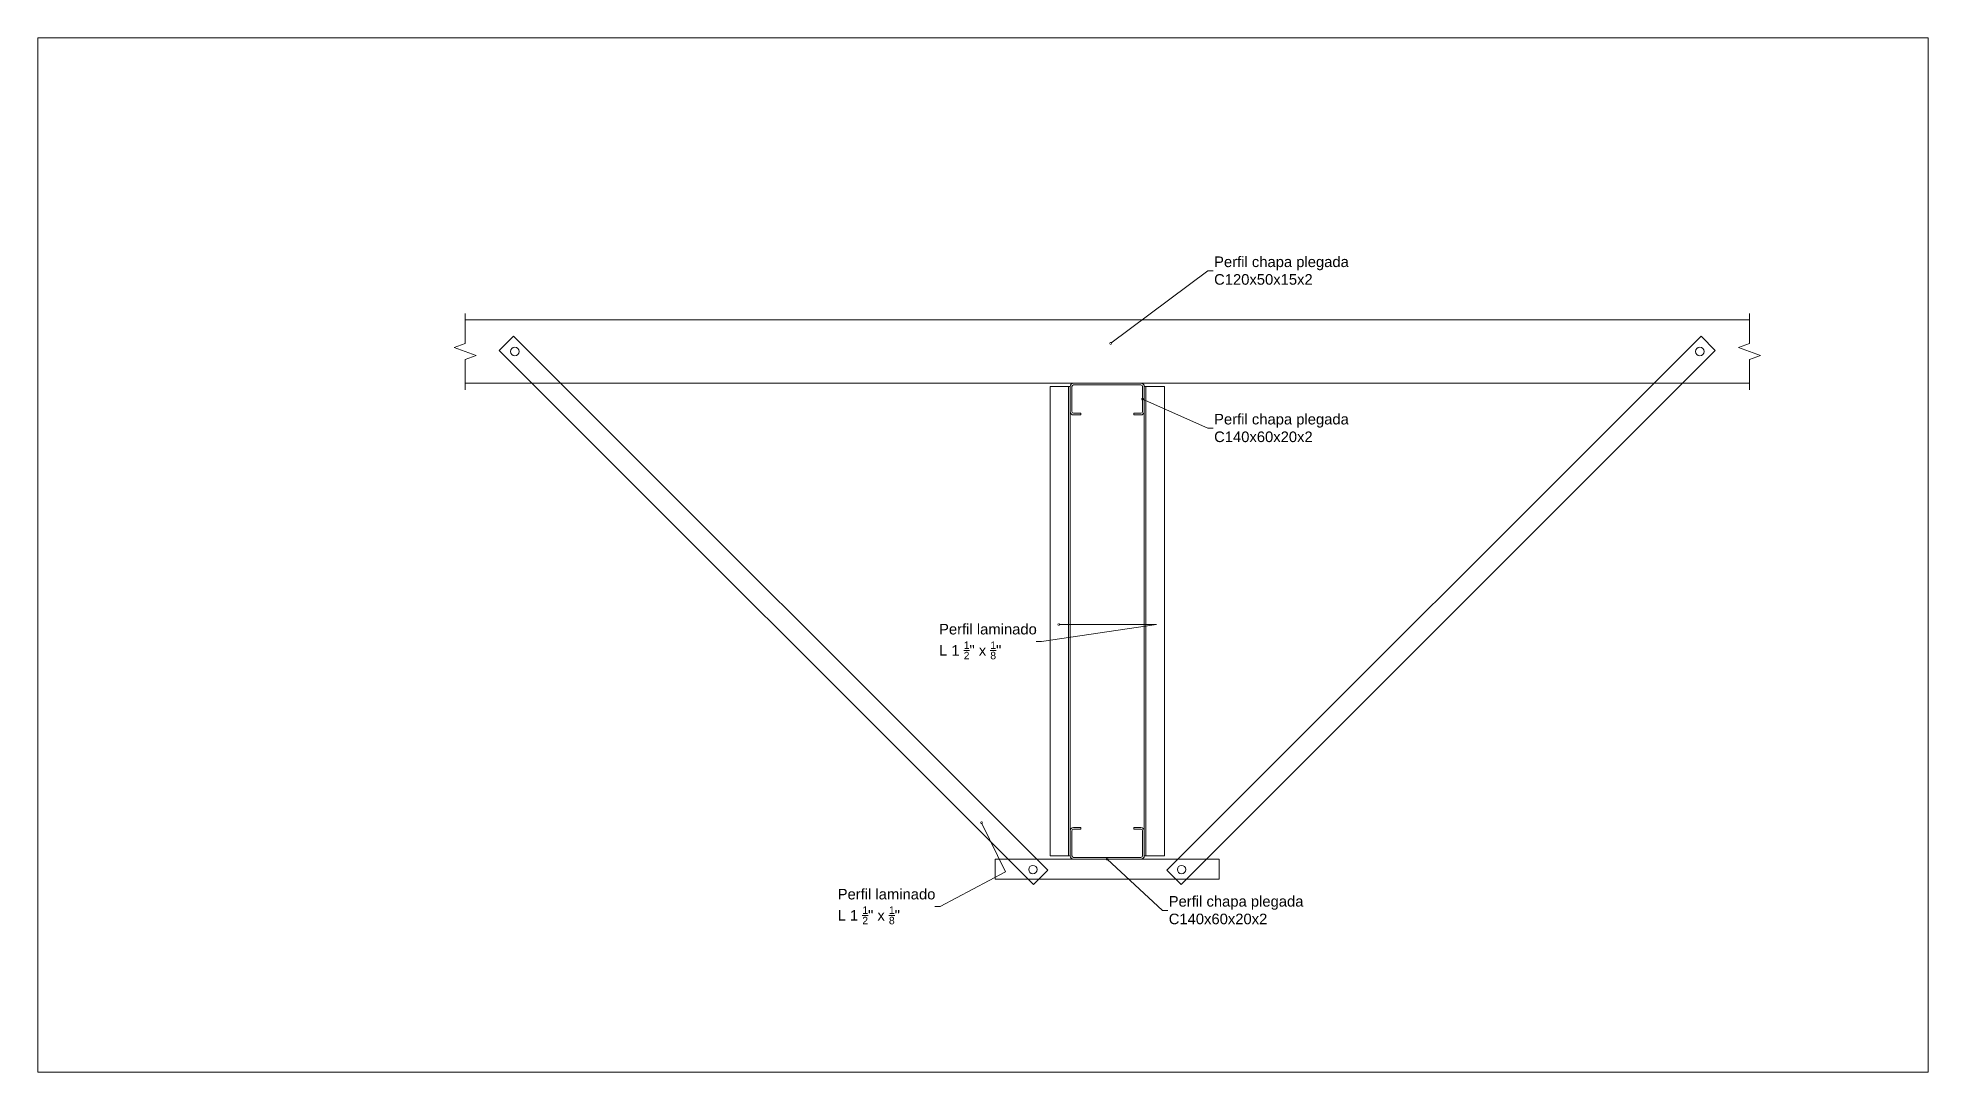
# Model space of a CAD drawing. Header units: millimetres. Extents: x 265 to 899, y -203 to 32.
# Drawn here: x 703 to 738.74, y -132.68 to -113.12 of the extents above; entities that cross this region are included whole.
import ezdxf
from ezdxf import colors
from ezdxf.entities.mleader import LeaderData, LeaderLine
from ezdxf.math import Vec2, Vec3

# ---------------------------------------------------------------- set-up
doc = ezdxf.new("R2010")
doc.units = ezdxf.units.MM
doc.header["$LTSCALE"] = 0.1
doc.header["$MEASUREMENT"] = 0
doc.linetypes.add('CONTINUA', pattern=[200, 100, 100])
for name, color, linetype, lineweight in [('00_ARQ_VISTA ATRAS', 5, 'CONTINUA', 20), ('00_EST_ANGULARES', 4, 'CONTINUA', 20), ('00_EST_TEXTO', 6, 'Continuous', 9), ('00_EST_Viga', 5, 'Continuous', 20)]:
    doc.layers.add(name, color=color, linetype=linetype, lineweight=lineweight)
doc.styles.add('Arial20', font='arial.ttf', dxfattribs={"height": 0.2})

# ---------------------------------------------------------------- blocks, each defined once
blk = doc.blocks.new('_DotSmall')
at = {"color": 0, "linetype": 'ByBlock', "const_width": 0.5}
blk.add_lwpolyline([(-0.0625, 0, 1), (0.0625, 0, 1)], format="xyb", close=True, dxfattribs=at)

msp = doc.modelspace()

# ---------------------------------------------------------------- linework, layer by layer
at = {"layer": '00_ARQ_VISTA ATRAS'}
for p, q in [((711.076, -118.454), (735.359, -118.454)), ((711.992, -118.762), (711.722, -119.032)), ((722.092, -128.862), (711.992, -118.762)), ((724.343, -128.862), (734.443, -118.762)), ((734.443, -118.762), (734.713, -119.032)), ((721.822, -129.132), (711.722, -119.032)), ((724.613, -129.132), (734.713, -119.032)), ((711.076, -119.654), (735.359, -119.654)), ((721.1, -128.654), (725.335, -128.654)), ((721.1, -128.654), (721.1, -129.035)), ((725.335, -128.654), (725.335, -129.035)), ((722.092, -128.862), (721.822, -129.132)), ((724.343, -128.862), (724.613, -129.132)), ((721.1, -129.035), (725.335, -129.035))]:
    msp.add_line(p, q, dxfattribs=at)
msp.add_lwpolyline([(702.997, -113.121), (738.738, -113.121), (738.738, -132.683), (702.997, -132.683)], close=True, dxfattribs=at)
at = {"layer": '00_ARQ_VISTA ATRAS', "linetype": 'Continuous'}
for points in [[(711.076, -118.332), (711.076, -118.904), (710.87, -118.979), (711.282, -119.129), (711.076, -119.204), (711.076, -119.777)], [(735.359, -118.332), (735.359, -118.904), (735.153, -118.979), (735.565, -119.129), (735.359, -119.204), (735.359, -119.777)]]:
    msp.add_lwpolyline(points, dxfattribs=at)
at = {"layer": '00_ARQ_VISTA ATRAS'}
for centre in [(712.015, -119.054), (734.42, -119.054), (721.812, -128.851), (724.623, -128.851)]:
    msp.add_circle(centre, 0.08, dxfattribs=at)
at = {"layer": '00_EST_ANGULARES'}
for p, q in [((722.136, -119.718), (722.136, -128.59)), ((722.517, -119.718), (722.136, -119.718)), ((722.485, -119.718), (722.485, -128.59)), ((722.517, -119.718), (722.517, -128.59)), ((723.917, -119.718), (723.917, -128.59)), ((723.917, -119.718), (724.298, -119.718)), ((723.949, -119.718), (723.949, -128.59)), ((724.298, -119.718), (724.298, -128.59)), ((722.517, -128.59), (722.136, -128.59)), ((723.917, -128.59), (724.298, -128.59))]:
    msp.add_line(p, q, dxfattribs=at)
at = {"layer": '00_EST_Viga', "color": 1, "true_color": 0xfc0303}
for p, q in [((722.517, -119.718), (722.517, -120.19)), ((722.549, -119.718), (722.549, -120.19)), ((723.853, -119.654), (722.581, -119.654)), ((723.853, -119.686), (722.581, -119.686)), ((723.885, -120.19), (723.885, -119.718)), ((723.917, -120.19), (723.917, -119.718)), ((722.581, -120.222), (722.717, -120.222)), ((722.581, -120.254), (722.717, -120.254)), ((722.717, -120.222), (722.717, -120.254)), ((723.717, -120.254), (723.717, -120.222)), ((723.717, -120.222), (723.853, -120.222)), ((723.717, -120.254), (723.853, -120.254)), ((722.517, -128.59), (722.517, -128.118)), ((722.549, -128.59), (722.549, -128.118)), ((722.581, -128.054), (722.717, -128.054)), ((722.581, -128.086), (722.717, -128.086)), ((722.717, -128.086), (722.717, -128.054)), ((723.717, -128.054), (723.853, -128.054)), ((723.717, -128.054), (723.717, -128.086)), ((723.717, -128.086), (723.853, -128.086)), ((723.885, -128.118), (723.885, -128.59)), ((723.917, -128.118), (723.917, -128.59)), ((723.853, -128.622), (722.581, -128.622)), ((723.853, -128.654), (722.581, -128.654))]:
    msp.add_line(p, q, dxfattribs=at)
for centre, radius, start, end in [((722.581, -119.718), 0.064, 90, 180), ((722.581, -119.718), 0.032, 90, 180), ((723.853, -119.718), 0.064, 0, 90), ((723.853, -119.718), 0.032, 0, 90), ((722.581, -120.19), 0.064, 180, 270), ((722.581, -120.19), 0.032, 180, 270), ((723.853, -120.19), 0.064, 270, 0), ((723.853, -120.19), 0.032, 270, 0), ((722.581, -128.118), 0.064, 90, 180), ((722.581, -128.118), 0.032, 90, 180), ((723.853, -128.118), 0.064, 0, 90), ((723.853, -128.118), 0.032, 0, 90), ((722.581, -128.59), 0.064, 180, 270), ((722.581, -128.59), 0.032, 180, 270), ((723.853, -128.59), 0.064, 270, 0), ((723.853, -128.59), 0.032, 270, 0)]:
    msp.add_arc(centre, radius, start, end, dxfattribs=at)

# ---------------------------------------------------------------- leaders
at = {"layer": '00_EST_TEXTO'}
ml = msp.add_multileader_mtext('Standard', dxfattribs=at)
ml.set_content('{\\C256;Perfil chapa plegada\\PC120x50x15x2}', color=2, style='Arial20')
ml.set_leader_properties(color=256, linetype='ByLayer', lineweight=-1)
ml.set_arrow_properties(name='DOTSMALL')
ml.build(insert=Vec2(0, 0))
ml.multileader.update_dxf_attribs({"text_left_attachment_type": 2, "text_right_attachment_type": 2, "dogleg_length": 0.1, "arrow_head_size": 0.08})
ctx = ml.context
ctx.base_point, ctx.char_height, ctx.arrow_head_size, ctx.landing_gap_size, ctx.plane_origin = Vec3(725.217, -117.529), 0.2, 0.08, 0.02, Vec3(723.217, -116.678)
ctx.left_attachment, ctx.right_attachment = 2, 2
notes = []
notes.append((ctx, [(0, (1, 1, 0), (725.117, -117.529), (1, 0), 0.1, [(0, [(723.283, -118.899)], 0, [])])]))
ctx.mtext.insert, ctx.mtext.flow_direction = Vec3(725.237, -117.257), 5
ml = msp.add_multileader_mtext('Standard', dxfattribs=at)
ml.set_content('{\\C256;Perfil chapa plegada\\PC140x60x20x2}', color=2, style='Arial20')
ml.set_leader_properties(color=256, linetype='ByLayer', lineweight=-1)
ml.set_arrow_properties(name='DOTSMALL')
ml.build(insert=Vec2(0, 0))
ml.multileader.update_dxf_attribs({"text_left_attachment_type": 2, "text_right_attachment_type": 2, "dogleg_length": 0.1, "arrow_head_size": 0.08})
ctx = ml.context
ctx.base_point, ctx.char_height, ctx.arrow_head_size, ctx.landing_gap_size, ctx.plane_origin = Vec3(725.217, -120.505), 0.2, 0.08, 0.02, Vec3(723.217, -119.654)
ctx.left_attachment, ctx.right_attachment = 2, 2
notes.append((ctx, [(0, (1, 1, 0), (725.117, -120.505), (1, 0), 0.1, [(0, [(723.885, -119.954)], 0, [])])]))
ctx.mtext.insert, ctx.mtext.flow_direction = Vec3(725.237, -120.233), 5
ml = msp.add_multileader_mtext('Standard', dxfattribs=at)
ml.set_content('\\A1;{\\C256;Perfil laminado\\PL 1 \\H0.7x;\\S1/2;\\H1.42857x;" x \\H0.7x;\\S1/8;\\H1.42857x;"}', color=2, style='Arial20')
ml.set_leader_properties(color=256, linetype='ByLayer', lineweight=-1)
ml.set_arrow_properties(name='DOTSMALL')
ml.build(insert=Vec2(0, 0))
ml.multileader.update_dxf_attribs({"text_left_attachment_type": 2, "text_right_attachment_type": 2, "dogleg_length": 0.1, "arrow_head_size": 0.08})
ctx = ml.context
ctx.base_point, ctx.char_height, ctx.arrow_head_size, ctx.landing_gap_size, ctx.plane_origin = Vec3(720.017, -124.537), 0.2, 0.08, 0.02, Vec3(722.701, -124.217)
ctx.left_attachment, ctx.right_attachment = 2, 2
notes.append((ctx, [(0, (1, 1, 0), (721.973, -124.537), (-1, 0), 0.1, [(1, [(722.301, -124.217), (724.148, -124.217)], 0, [])])]))
ctx.mtext.insert, ctx.mtext.flow_direction = Vec3(720.037, -124.204), 5
ml = msp.add_multileader_mtext('Standard', dxfattribs=at)
ml.set_content('\\A1;{\\C256;Perfil laminado\\PL 1 \\H0.7x;\\S1/2;\\H1.42857x;" x \\H0.7x;\\S1/8;\\H1.42857x;"}', color=2, style='Arial20')
ml.set_leader_properties(color=256, linetype='ByLayer', lineweight=-1)
ml.set_arrow_properties(name='DOTSMALL')
ml.build(insert=Vec2(0, 0))
ml.multileader.update_dxf_attribs({"text_left_attachment_type": 2, "text_right_attachment_type": 2, "dogleg_length": 0.1, "arrow_head_size": 0.08})
ctx = ml.context
ctx.base_point, ctx.char_height, ctx.arrow_head_size, ctx.landing_gap_size, ctx.plane_origin = Vec3(718.1, -129.548), 0.2, 0.08, 0.02, Vec3(720.784, -129.228)
ctx.left_attachment, ctx.right_attachment = 2, 2
notes.append((ctx, [(0, (1, 1, 0), (720.056, -129.548), (-1, 0), 0.1, [(1, [(720.842, -127.966), (721.291, -128.895)], 0, [])])]))
ctx.mtext.insert, ctx.mtext.flow_direction = Vec3(718.12, -129.215), 5
ml = msp.add_multileader_mtext('Standard', dxfattribs=at)
ml.set_content('{\\C256;Perfil chapa plegada\\PC140x60x20x2}', color=2, style='Arial20')
ml.set_leader_properties(color=256, linetype='ByLayer', lineweight=-1)
ml.set_arrow_properties(name='DOTSMALL')
ml.build(insert=Vec2(0, 0))
ml.multileader.update_dxf_attribs({"text_left_attachment_type": 2, "text_right_attachment_type": 2, "dogleg_length": 0.1, "arrow_head_size": 0.08})
ctx = ml.context
ctx.base_point, ctx.char_height, ctx.arrow_head_size, ctx.landing_gap_size, ctx.plane_origin = Vec3(724.359, -129.623), 0.2, 0.08, 0.02, Vec3(722.359, -128.772)
ctx.left_attachment, ctx.right_attachment = 2, 2
notes.append((ctx, [(0, (1, 1, 0), (724.259, -129.623), (1, 0), 0.1, [(0, [(723.217, -128.654)], 0, [])])]))
ctx.mtext.insert, ctx.mtext.flow_direction = Vec3(724.379, -129.351), 5
for ctx, leaders in notes:
    for number, flags, end, landing, length, lines in leaders:
        leader = LeaderData()
        leader.index, (leader.has_last_leader_line, leader.has_dogleg_vector, leader.attachment_direction) = number, flags
        leader.last_leader_point, leader.dogleg_vector, leader.dogleg_length = Vec3(end), Vec3(landing), length
        for number, points, colour, breaks in lines:
            line = LeaderLine()
            line.index, line.vertices, line.color, line.breaks = number, Vec3.list(points), colors.encode_raw_color(colour), breaks
            leader.lines.append(line)
        ctx.leaders.append(leader)

doc.saveas('drawing.dxf')
